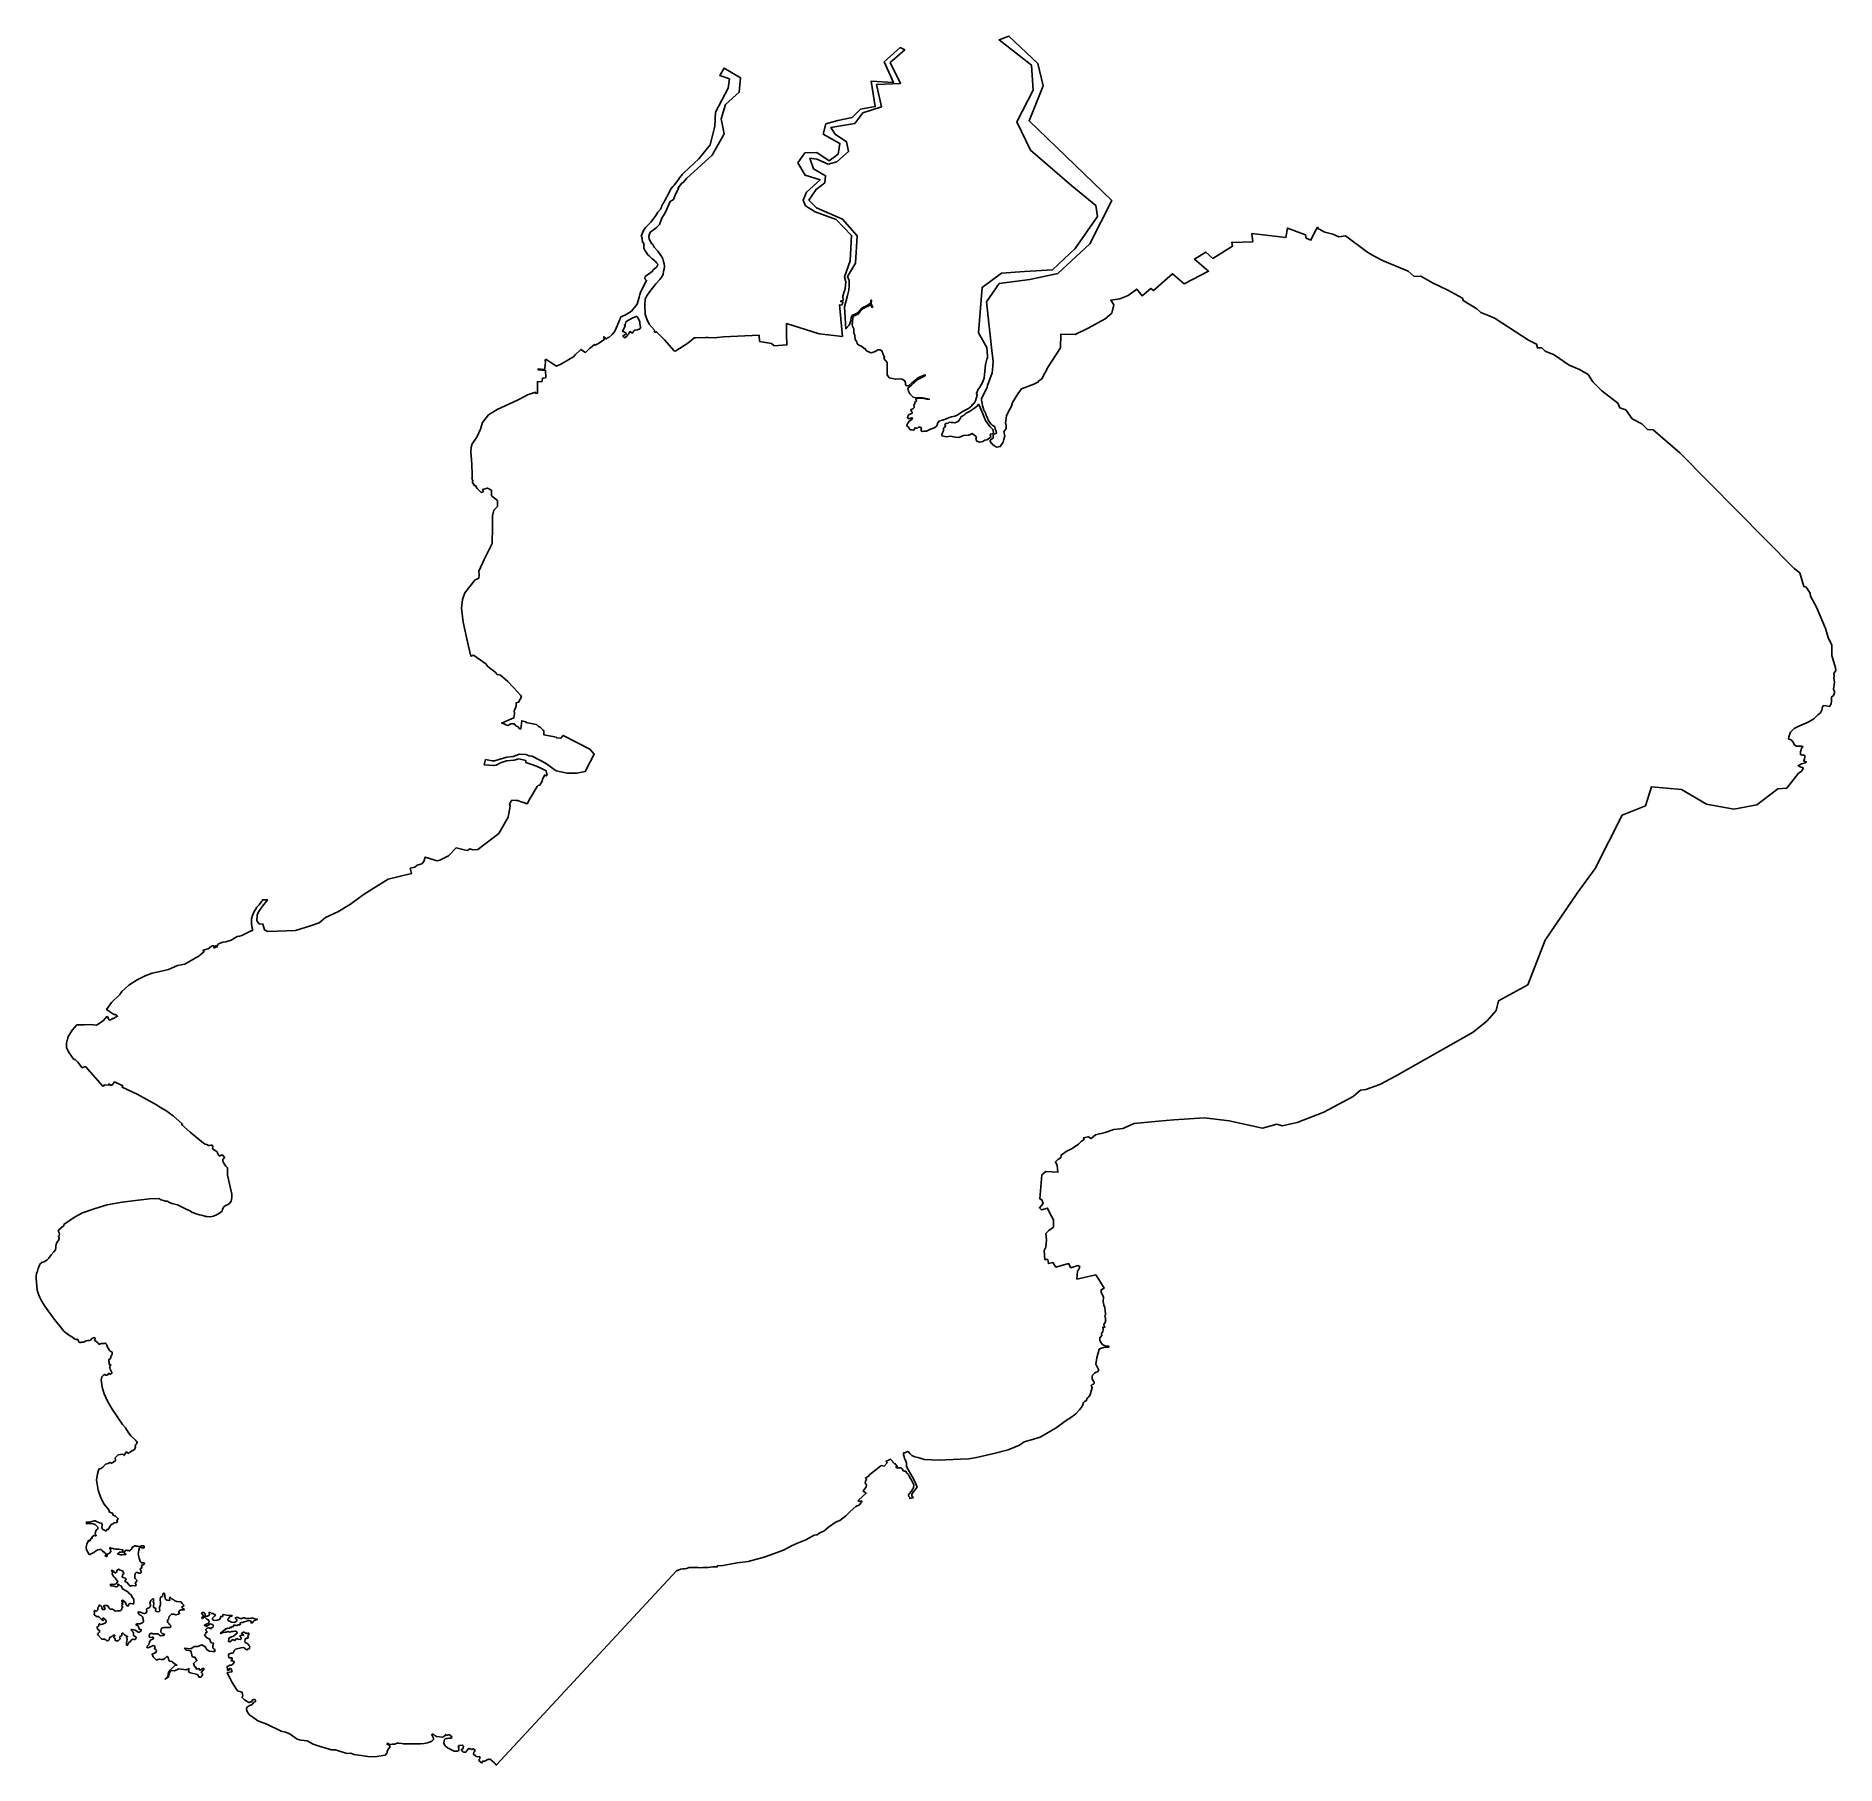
# Model space of a CAD drawing. Header units: inches. Extents: x 139.614 to 140.129, y 35.257 to 35.752.
import ezdxf

# ---------------------------------------------------------------- set-up
doc = ezdxf.new("R2010")
doc.units = ezdxf.units.IN
doc.header["$MEASUREMENT"] = 0

msp = doc.modelspace()

# ---------------------------------------------------------------- linework, layer by layer
for points in [[(139.79738, 35.31254), (139.79749, 35.31266), (139.79864, 35.31309), (139.79935, 35.3132), (139.79982, 35.31323), (139.80031, 35.3133), (139.80066, 35.31337), (139.80114, 35.31353), (139.80163, 35.31359), (139.80213, 35.3136), (139.80271, 35.31361), (139.80326, 35.31361), (139.80383, 35.31355), (139.80429, 35.31349), (139.80499, 35.31353), (139.80594, 35.31353), (139.80652, 35.31359), (139.80715, 35.31366), (139.80796, 35.3138), (139.80914, 35.31381), (139.80922, 35.31403), (139.81074, 35.31417), (139.8128, 35.31449), (139.81487, 35.31491), (139.81798, 35.3153), (139.82255, 35.31657), (139.82527, 35.31748), (139.82825, 35.31862), (139.83039, 35.31977), (139.83213, 35.32058), (139.83449, 35.32152), (139.83687, 35.32282), (139.83762, 35.32287), (139.83867, 35.32362), (139.8396, 35.32393), (139.84101, 35.3251), (139.84314, 35.32665), (139.84418, 35.32705), (139.84589, 35.32838), (139.84721, 35.3296), (139.84883, 35.33099), (139.8498, 35.33147), (139.85024, 35.33205), (139.85054, 35.33231), (139.85048, 35.33256), (139.84998, 35.33256), (139.84955, 35.33247), (139.84959, 35.33283), (139.85178, 35.3348), (139.85087, 35.33537), (139.85121, 35.33592), (139.85166, 35.33648), (139.85175, 35.33676), (139.8518, 35.33711), (139.85172, 35.33744), (139.85146, 35.33764), (139.85156, 35.33825), (139.85186, 35.33887), (139.85154, 35.33914), (139.85244, 35.33966), (139.85272, 35.34007), (139.85374, 35.34098), (139.85537, 35.34217), (139.85553, 35.34244), (139.85559, 35.34239), (139.85583, 35.34259), (139.85611, 35.34273), (139.85689, 35.34259), (139.85775, 35.34355), (139.85741, 35.34388), (139.85865, 35.34459), (139.85943, 35.34378), (139.85933, 35.34369), (139.8598, 35.34323), (139.85996, 35.34332), (139.86024, 35.34296), (139.86046, 35.34288), (139.86068, 35.34259), (139.86019, 35.34228), (139.8606, 35.34206), (139.86085, 35.34201), (139.86107, 35.34206), (139.86153, 35.34206), (139.86185, 35.34199), (139.86207, 35.3418), (139.86222, 35.34153), (139.86227, 35.34126), (139.86262, 35.34111), (139.86307, 35.34114), (139.86328, 35.34067), (139.86371, 35.34022), (139.86399, 35.33965), (139.86442, 35.33905), (139.86473, 35.33854), (139.86535, 35.33718), (139.86531, 35.3365), (139.86513, 35.33604), (139.86468, 35.33544), (139.86399, 35.33466), (139.86388, 35.33429), (139.86393, 35.33389), (139.86421, 35.33362), (139.86419, 35.33335), (139.86519, 35.3335), (139.86482, 35.33403), (139.86478, 35.33445), (139.86494, 35.33469), (139.86628, 35.33659), (139.86577, 35.33801), (139.86489, 35.33964), (139.86349, 35.34209), (139.86323, 35.34269), (139.86331, 35.34353), (139.8631, 35.344), (139.8627, 35.34487), (139.86261, 35.3452), (139.8624, 35.34589), (139.86242, 35.34637), (139.86282, 35.34641), (139.8636, 35.34674), (139.86385, 35.34667), (139.8643, 35.34611), (139.86484, 35.34565), (139.86564, 35.34527), (139.86648, 35.34501), (139.8672, 35.34483), (139.86771, 35.34463), (139.86844, 35.3445), (139.87042, 35.34439), (139.87266, 35.3443), (139.8745, 35.34432), (139.87872, 35.34459), (139.88107, 35.34466), (139.88327, 35.34504), (139.88826, 35.34621), (139.89232, 35.34727), (139.89559, 35.34852), (139.8969, 35.3495), (139.89868, 35.34996), (139.90147, 35.3508), (139.90604, 35.35348), (139.90929, 35.35594), (139.90955, 35.35598), (139.90992, 35.35617), (139.91171, 35.35755), (139.91277, 35.35871), (139.91365, 35.35982), (139.91392, 35.36075), (139.91418, 35.36108), (139.91465, 35.36128), (139.91496, 35.36198), (139.91522, 35.36222), (139.91578, 35.36298), (139.91642, 35.36504), (139.91618, 35.36539), (139.91607, 35.36565), (139.91636, 35.36589), (139.91671, 35.366), (139.91691, 35.3662), (139.91698, 35.36635), (139.91699, 35.36653), (139.91696, 35.36661), (139.91675, 35.36689), (139.91636, 35.36753), (139.91637, 35.36805), (139.91646, 35.36856), (139.91703, 35.36917), (139.9175, 35.36945), (139.91794, 35.36955), (139.91826, 35.36999), (139.91777, 35.37093), (139.91741, 35.37171), (139.91767, 35.37354), (139.91835, 35.37599), (139.91872, 35.37618), (139.91974, 35.37646), (139.92113, 35.37662), (139.9211, 35.37691), (139.92011, 35.37692), (139.9194, 35.37729), (139.91887, 35.37788), (139.91855, 35.37861), (139.91858, 35.37927), (139.9191, 35.37989), (139.91907, 35.3805), (139.91943, 35.3811), (139.91956, 35.38165), (139.91939, 35.3823), (139.91996, 35.38224), (139.91983, 35.38271), (139.91974, 35.38305), (139.92031, 35.38398), (139.92021, 35.38434), (139.92015, 35.38503), (139.9199, 35.38532), (139.92011, 35.38552), (139.92022, 35.38603), (139.92002, 35.38793), (139.91969, 35.38857), (139.91954, 35.38977), (139.91964, 35.39092), (139.91899, 35.39232), (139.91898, 35.39298), (139.91979, 35.39343), (139.91872, 35.39514), (139.91739, 35.39726), (139.912, 35.39606), (139.91221, 35.39833), (139.91246, 35.39873), (139.91276, 35.3993), (139.91281, 35.39963), (139.9123, 35.39992), (139.9103, 35.39929), (139.90962, 35.40048), (139.90602, 35.39948), (139.90517, 35.4008), (139.90388, 35.4005), (139.90366, 35.40165), (139.90288, 35.40164), (139.90269, 35.4042), (139.90313, 35.4052), (139.90332, 35.40724), (139.90314, 35.40905), (139.90399, 35.40992), (139.90531, 35.4109), (139.9053, 35.41301), (139.9043, 35.41491), (139.9036, 35.41634), (139.90187, 35.41585), (139.9013, 35.4164), (139.90235, 35.41762), (139.90196, 35.41876), (139.90144, 35.41899), (139.902, 35.42585), (139.90315, 35.42684), (139.90657, 35.42658), (139.90633, 35.42849), (139.90586, 35.42954), (139.90652, 35.43028), (139.90739, 35.43077), (139.90746, 35.43153), (139.9089, 35.4325), (139.9107, 35.43338), (139.91243, 35.43467), (139.91323, 35.43535), (139.91408, 35.43593), (139.91393, 35.43645), (139.91521, 35.43674), (139.91605, 35.4363), (139.91731, 35.43731), (139.92006, 35.43799), (139.92255, 35.43884), (139.92515, 35.43911), (139.92835, 35.44054), (139.93536, 35.4412), (139.93976, 35.44161), (139.94851, 35.44215), (139.95553, 35.44131), (139.96504, 35.43924), (139.96918, 35.44032), (139.97067, 35.43986), (139.97502, 35.44086), (139.9826, 35.44381), (139.99099, 35.44827), (139.99307, 35.45006), (139.99464, 35.45031), (139.99864, 35.45173), (140.00312, 35.45408), (140.0253, 35.46668), (140.02936, 35.46991), (140.03195, 35.47285), (140.0326, 35.47566), (140.04094, 35.48021), (140.04588, 35.49299), (140.05508, 35.5064), (140.06025, 35.51351), (140.06798, 35.52872), (140.07459, 35.53138), (140.07638, 35.53684), (140.08489, 35.53606), (140.09208, 35.53186), (140.09993, 35.53045), (140.10643, 35.53167), (140.11247, 35.53629), (140.115, 35.53641), (140.11835, 35.54069), (140.11917, 35.54124), (140.11963, 35.5418), (140.11972, 35.54222), (140.1189, 35.54253), (140.11828, 35.54286), (140.11925, 35.54336), (140.12039, 35.54372), (140.12061, 35.54398), (140.11983, 35.54425), (140.12007, 35.5447), (140.12019, 35.54529), (140.12023, 35.54571), (140.11983, 35.54594), (140.11938, 35.54589), (140.11893, 35.54606), (140.11891, 35.54693), (140.1191, 35.5473), (140.1192, 35.54796), (140.11958, 35.54817), (140.11939, 35.54845), (140.11771, 35.54843), (140.11717, 35.54892), (140.11672, 35.54977), (140.1162, 35.55025), (140.11548, 35.55055), (140.11566, 35.55113), (140.11605, 35.55246), (140.11711, 35.55354), (140.11846, 35.55415), (140.12112, 35.55534), (140.12275, 35.55628), (140.12391, 35.55745), (140.12463, 35.55795), (140.12506, 35.55871), (140.12524, 35.55966), (140.12555, 35.56003), (140.12617, 35.55999), (140.12728, 35.55977), (140.12771, 35.56054), (140.12783, 35.56135), (140.12781, 35.56251), (140.12804, 35.56267), (140.12838, 35.5629), (140.12859, 35.56337), (140.12868, 35.56374), (140.1287, 35.56404), (140.12836, 35.56472), (140.12864, 35.56678), (140.12846, 35.56795), (140.1286, 35.56844), (140.12845, 35.56921), (140.1291, 35.57011), (140.12893, 35.57084), (140.12793, 35.57434), (140.12788, 35.57729), (140.12685, 35.57953), (140.12614, 35.58212), (140.12357, 35.58815), (140.12179, 35.59138), (140.12171, 35.59216), (140.12059, 35.59389), (140.11987, 35.59409), (140.11879, 35.59797), (140.11713, 35.5993), (140.08445, 35.63231), (140.07681, 35.63895), (140.07516, 35.63905), (140.07357, 35.6406), (140.07078, 35.64208), (140.06898, 35.64461), (140.06731, 35.64524), (140.06673, 35.64657), (140.06216, 35.6501), (140.05958, 35.65263), (140.05825, 35.65471), (140.05571, 35.65619), (140.05283, 35.6574), (140.04854, 35.66033), (140.0459, 35.66142), (140.04499, 35.66232), (140.04377, 35.66233), (140.04342, 35.66341), (140.04117, 35.66454), (140.03163, 35.67078), (140.03042, 35.67131), (140.0275, 35.67244), (140.02636, 35.67347), (140.02251, 35.67592), (140.0223, 35.67653), (140.0181, 35.67883), (140.01374, 35.68093), (140.0104, 35.68288), (140.0085, 35.68275), (140.00672, 35.68431), (139.99945, 35.68736), (139.99738, 35.68839), (139.99524, 35.68964), (139.98881, 35.69434), (139.98695, 35.69414), (139.98516, 35.69488), (139.98289, 35.69539), (139.98108, 35.69634), (139.98078, 35.69686), (139.98006, 35.69551), (139.97893, 35.69313), (139.97753, 35.69376), (139.9774, 35.69468), (139.97222, 35.69659), (139.97175, 35.69389), (139.96208, 35.69505), (139.96229, 35.69264), (139.95627, 35.69249), (139.9565, 35.69141), (139.95088, 35.68795), (139.94891, 35.68976), (139.94561, 35.68775), (139.94965, 35.68428), (139.9427, 35.68069), (139.93936, 35.68355), (139.93392, 35.67871), (139.93318, 35.67933), (139.93065, 35.67724), (139.92913, 35.67916), (139.92671, 35.67731), (139.9243, 35.67641), (139.92168, 35.67597), (139.92254, 35.67464), (139.92201, 35.6723), (139.92011, 35.67068), (139.91525, 35.66796), (139.91152, 35.66616), (139.90737, 35.66625), (139.90728, 35.66236), (139.90383, 35.65697), (139.90195, 35.65352), (139.9011, 35.65294), (139.90087, 35.65253), (139.89971, 35.65198), (139.89615, 35.65062), (139.89507, 35.64917), (139.89355, 35.64673), (139.8933, 35.64566), (139.89221, 35.64374), (139.89184, 35.64289), (139.89161, 35.64086), (139.8918, 35.6402), (139.89179, 35.63926), (139.89108, 35.63832), (139.89139, 35.63719), (139.89109, 35.63618), (139.89088, 35.63538), (139.89008, 35.63414), (139.88908, 35.63397), (139.8881, 35.63452), (139.88718, 35.63558), (139.88717, 35.63595), (139.88802, 35.63656), (139.88808, 35.63755), (139.88898, 35.63795), (139.88895, 35.63855), (139.88859, 35.63906), (139.88857, 35.63973), (139.88812, 35.64002), (139.88778, 35.64028), (139.88735, 35.64066), (139.88676, 35.64155), (139.88624, 35.64273), (139.8861, 35.6431), (139.886, 35.64332), (139.88592, 35.6435), (139.88584, 35.6437), (139.88578, 35.64391), (139.88577, 35.64409), (139.88558, 35.64428), (139.88531, 35.64458), (139.88529, 35.64482), (139.88526, 35.64499), (139.8852, 35.64523), (139.88505, 35.6458), (139.88489, 35.64651), (139.88473, 35.64741), (139.88469, 35.64789), (139.8863, 35.65105), (139.88647, 35.65163), (139.88778, 35.65525), (139.88793, 35.65711), (139.8881, 35.6585), (139.88774, 35.6607), (139.88617, 35.67549), (139.8898, 35.68077), (139.89857, 35.6819), (139.9066, 35.6836), (139.91574, 35.69209), (139.92196, 35.70445), (139.89834, 35.72729), (139.90237, 35.73724), (139.90083, 35.74364), (139.89257, 35.75153), (139.88976, 35.75039), (139.89899, 35.7432), (139.89951, 35.73607), (139.89487, 35.72698), (139.89869, 35.71884), (139.91058, 35.70865), (139.91739, 35.70308), (139.91794, 35.6999), (139.91151, 35.69073), (139.90502, 35.68467), (139.89701, 35.68416), (139.8904, 35.68369), (139.88488, 35.67964), (139.88388, 35.66661), (139.88627, 35.66243), (139.88637, 35.66126), (139.88648, 35.65996), (139.88646, 35.65951), (139.88629, 35.65911), (139.8859, 35.65755), (139.88546, 35.65369), (139.88503, 35.65247), (139.88425, 35.65113), (139.8837, 35.65038), (139.88372, 35.65021), (139.88325, 35.64927), (139.88346, 35.6488), (139.88303, 35.64724), (139.88282, 35.64683), (139.88256, 35.6464), (139.88194, 35.64597), (139.88207, 35.64585), (139.882, 35.64578), (139.88101, 35.645), (139.87947, 35.64427), (139.87806, 35.64332), (139.87781, 35.64307), (139.87714, 35.64277), (139.87616, 35.64259), (139.87552, 35.64242), (139.87439, 35.64195), (139.87356, 35.64165), (139.87272, 35.6415), (139.87214, 35.64084), (139.87216, 35.64054), (139.87187, 35.63999), (139.87124, 35.6395), (139.87015, 35.63911), (139.86898, 35.63849), (139.86829, 35.63856), (139.86788, 35.63846), (139.86739, 35.63868), (139.86754, 35.63926), (139.86739, 35.6396), (139.86706, 35.63968), (139.86667, 35.63965), (139.86649, 35.63947), (139.86616, 35.63938), (139.8658, 35.63947), (139.86557, 35.63939), (139.86562, 35.63913), (139.86525, 35.63881), (139.86475, 35.63887), (139.8644, 35.63892), (139.86413, 35.6391), (139.86408, 35.63941), (139.86384, 35.63966), (139.8635, 35.63991), (139.86338, 35.64022), (139.86355, 35.64067), (139.86401, 35.6414), (139.86477, 35.64185), (139.86499, 35.64228), (139.86472, 35.64232), (139.8643, 35.64217), (139.86376, 35.64215), (139.86353, 35.64248), (139.86366, 35.64286), (139.864, 35.64325), (139.86456, 35.64345), (139.86489, 35.64362), (139.86486, 35.64395), (139.86453, 35.64443), (139.8646, 35.64469), (139.86507, 35.64492), (139.86546, 35.64527), (139.86551, 35.64548), (139.86537, 35.64589), (139.86544, 35.6462), (139.86568, 35.64642), (139.86571, 35.64661), (139.86567, 35.64693), (139.86595, 35.64705), (139.86614, 35.64726), (139.86595, 35.6475), (139.866, 35.64778), (139.8668, 35.64793), (139.8678, 35.64794), (139.86861, 35.64782), (139.86913, 35.64767), (139.86981, 35.64764), (139.86941, 35.64775), (139.86886, 35.64778), (139.86841, 35.64795), (139.86777, 35.6481), (139.86703, 35.64811), (139.86646, 35.64804), (139.86601, 35.64806), (139.86557, 35.64815), (139.86518, 35.64828), (139.86481, 35.64862), (139.86419, 35.64925), (139.86382, 35.64996), (139.86365, 35.65082), (139.8647, 35.65169), (139.86652, 35.65328), (139.86864, 35.65439), (139.86861, 35.65464), (139.86739, 35.65412), (139.86665, 35.65376), (139.86484, 35.65232), (139.86392, 35.65161), (139.86349, 35.65149), (139.86319, 35.6516), (139.86295, 35.65186), (139.86297, 35.65238), (139.86279, 35.6529), (139.86205, 35.6534), (139.86117, 35.65347), (139.86011, 35.65337), (139.85926, 35.6536), (139.85827, 35.65381), (139.85777, 35.65459), (139.85777, 35.6572), (139.8577, 35.65812), (139.85683, 35.65933), (139.85694, 35.6596), (139.8565, 35.66069), (139.8562, 35.66154), (139.85573, 35.66176), (139.8551, 35.66174), (139.85429, 35.6613), (139.85358, 35.66106), (139.85309, 35.66097), (139.85291, 35.661), (139.85269, 35.66116), (139.85207, 35.66141), (139.85162, 35.66171), (139.85141, 35.66218), (139.85119, 35.66216), (139.85039, 35.66287), (139.84979, 35.66303), (139.84915, 35.66352), (139.84904, 35.66403), (139.84859, 35.66478), (139.84854, 35.66598), (139.84821, 35.66656), (139.84819, 35.66736), (139.84824, 35.66778), (139.84783, 35.66853), (139.8477, 35.66891), (139.8477, 35.66919), (139.84784, 35.66953), (139.84785, 35.66971), (139.84788, 35.67107), (139.84799, 35.67133), (139.84819, 35.67149), (139.84943, 35.67199), (139.84994, 35.67264), (139.85084, 35.67361), (139.85256, 35.67445), (139.85304, 35.67459), (139.85335, 35.67394), (139.85364, 35.67394), (139.85316, 35.67481), (139.85319, 35.6751), (139.85326, 35.67578), (139.85317, 35.676), (139.85306, 35.67594), (139.8531, 35.67558), (139.85302, 35.67509), (139.85206, 35.67445), (139.85062, 35.67383), (139.84945, 35.67249), (139.84902, 35.67215), (139.84784, 35.67169), (139.84744, 35.67104), (139.84733, 35.67006), (139.8469, 35.66885), (139.84589, 35.66783), (139.84556, 35.67405), (139.84639, 35.67735), (139.84675, 35.6788), (139.84685, 35.68014), (139.84685, 35.68163), (139.84643, 35.68277), (139.84866, 35.68653), (139.84919, 35.69442), (139.84497, 35.69912), (139.83756, 35.70235), (139.83535, 35.70454), (139.83742, 35.70765), (139.83991, 35.70955), (139.84014, 35.71157), (139.83663, 35.71358), (139.83566, 35.71662), (139.83762, 35.71634), (139.84088, 35.71485), (139.84331, 35.71558), (139.84669, 35.7185), (139.84614, 35.72131), (139.84291, 35.7235), (139.84168, 35.72539), (139.84848, 35.72647), (139.85082, 35.72959), (139.8561, 35.73125), (139.85474, 35.73765), (139.86152, 35.7379), (139.85864, 35.74393), (139.86276, 35.74758), (139.86144, 35.74823), (139.8569, 35.74414), (139.85953, 35.73825), (139.85321, 35.73864), (139.85435, 35.73133), (139.85015, 35.73059), (139.84772, 35.7282), (139.8436, 35.72735), (139.84016, 35.72641), (139.83943, 35.72346), (139.84425, 35.72081), (139.8437, 35.71774), (139.84117, 35.71586), (139.83766, 35.71823), (139.83423, 35.71812), (139.83221, 35.71527), (139.83431, 35.71169), (139.83858, 35.71036), (139.83468, 35.70683), (139.83374, 35.70463), (139.83438, 35.70295), (139.83715, 35.70125), (139.84312, 35.69903), (139.84759, 35.6945), (139.84712, 35.68727), (139.84551, 35.68268), (139.84589, 35.68119), (139.84576, 35.67922), (139.84538, 35.67809), (139.84511, 35.67709), (139.84512, 35.67585), (139.84494, 35.67575), (139.84451, 35.67579), (139.84447, 35.67558), (139.84489, 35.67554), (139.84509, 35.67539), (139.84501, 35.67493), (139.8447, 35.67458), (139.84408, 35.67462), (139.84494, 35.66561), (139.83831, 35.66632), (139.82899, 35.66929), (139.82897, 35.66628), (139.82907, 35.6632), (139.82538, 35.66297), (139.82469, 35.66361), (139.82128, 35.66419), (139.8211, 35.66595), (139.81097, 35.66546), (139.80917, 35.6653), (139.80867, 35.66525), (139.80652, 35.6653), (139.80576, 35.66528), (139.80304, 35.66523), (139.80256, 35.66521), (139.80176, 35.66455), (139.80077, 35.66373), (139.79729, 35.66149), (139.79704, 35.66144), (139.79684, 35.66154), (139.79403, 35.66468), (139.79296, 35.66577), (139.79179, 35.66698), (139.79165, 35.66686), (139.79134, 35.66688), (139.79116, 35.66703), (139.79113, 35.66722), (139.79122, 35.66733), (139.79117, 35.66738), (139.78967, 35.66914), (139.78902, 35.6706), (139.78851, 35.67202), (139.78845, 35.67454), (139.78854, 35.67628), (139.78905, 35.67718), (139.7899, 35.67847), (139.79156, 35.68066), (139.79272, 35.68187), (139.79323, 35.68258), (139.79364, 35.68333), (139.79375, 35.68426), (139.79397, 35.68498), (139.79403, 35.68558), (139.79399, 35.68634), (139.79379, 35.68704), (139.79361, 35.68777), (139.79331, 35.68836), (139.79215, 35.68999), (139.79114, 35.69113), (139.79069, 35.69188), (139.79046, 35.69212), (139.79008, 35.69279), (139.78968, 35.69346), (139.78959, 35.69431), (139.78997, 35.69542), (139.79083, 35.69603), (139.7918, 35.69675), (139.79259, 35.69766), (139.79331, 35.69943), (139.79404, 35.70064), (139.79453, 35.70156), (139.79488, 35.70249), (139.79565, 35.70422), (139.79661, 35.70476), (139.79713, 35.70605), (139.79757, 35.70709), (139.79807, 35.70786), (139.79794, 35.70812), (139.799, 35.70943), (139.7993, 35.70954), (139.80045, 35.71084), (139.8077, 35.71744), (139.81114, 35.72357), (139.8103, 35.72782), (139.81152, 35.73196), (139.81539, 35.7355), (139.8158, 35.73956), (139.8111, 35.7423), (139.80989, 35.74022), (139.81263, 35.73928), (139.81224, 35.73666), (139.80865, 35.72977), (139.80848, 35.72575), (139.80716, 35.7204), (139.80385, 35.71637), (139.79959, 35.71239), (139.79916, 35.71192), (139.79893, 35.71168), (139.79876, 35.71144), (139.79851, 35.71115), (139.79836, 35.71095), (139.79806, 35.71049), (139.79779, 35.7101), (139.79719, 35.70932), (139.7968, 35.70886), (139.79643, 35.70851), (139.796, 35.70789), (139.79535, 35.7067), (139.79478, 35.70566), (139.79466, 35.70541), (139.79451, 35.70516), (139.79438, 35.7049), (139.79423, 35.70462), (139.79413, 35.70449), (139.79406, 35.70433), (139.79383, 35.70388), (139.79357, 35.70351), (139.79333, 35.70297), (139.79319, 35.7026), (139.7929, 35.70203), (139.79219, 35.70117), (139.79156, 35.70016), (139.79079, 35.69917), (139.79013, 35.69832), (139.78907, 35.69728), (139.78862, 35.69675), (139.78828, 35.69621), (139.78783, 35.6955), (139.78769, 35.695), (139.78738, 35.69432), (139.78762, 35.6941), (139.78772, 35.69379), (139.78757, 35.69363), (139.78771, 35.69341), (139.78775, 35.69257), (139.788, 35.69255), (139.78804, 35.69226), (139.78823, 35.69168), (139.78813, 35.69153), (139.78815, 35.69126), (139.78816, 35.69094), (139.78827, 35.69063), (139.78858, 35.69009), (139.78889, 35.68958), (139.78911, 35.68915), (139.78965, 35.68866), (139.79007, 35.68824), (139.79053, 35.68785), (139.7913, 35.68724), (139.79151, 35.68704), (139.79181, 35.68662), (139.79213, 35.68624), (139.79208, 35.68591), (139.79199, 35.68574), (139.79188, 35.68553), (139.79164, 35.68529), (139.79083, 35.68466), (139.79054, 35.68417), (139.78856, 35.68277), (139.78844, 35.6821), (139.78894, 35.68165), (139.78727, 35.67846), (139.78701, 35.67761), (139.78685, 35.67689), (139.78628, 35.67488), (139.7846, 35.67281), (139.78307, 35.67188), (139.78149, 35.67117), (139.78133, 35.67041), (139.78124, 35.67025), (139.78002, 35.66746), (139.77969, 35.6668), (139.77913, 35.66618), (139.77813, 35.6653), (139.7779, 35.66527), (139.7774, 35.66486), (139.77701, 35.66531), (139.77673, 35.66559), (139.77681, 35.66497), (139.77674, 35.66464), (139.77519, 35.66357), (139.77427, 35.6631), (139.77402, 35.66335), (139.77294, 35.66236), (139.77264, 35.66215), (139.77149, 35.66107), (139.77017, 35.66192), (139.76856, 35.66036), (139.76805, 35.65981), (139.76722, 35.65931), (139.7659, 35.65854), (139.76457, 35.65779), (139.76317, 35.6571), (139.7618, 35.65799), (139.76008, 35.65911), (139.75986, 35.65883), (139.76001, 35.6585), (139.75993, 35.65718), (139.75973, 35.65617), (139.75796, 35.65636), (139.7579, 35.65609), (139.76004, 35.65585), (139.7601, 35.65396), (139.75999, 35.65381), (139.75919, 35.65371), (139.75904, 35.65273), (139.75773, 35.65264), (139.7577, 35.65232), (139.75775, 35.6494), (139.75721, 35.6493), (139.75714, 35.64964), (139.75493, 35.64894), (139.75422, 35.64849), (139.75205, 35.64738), (139.74622, 35.64469), (139.74373, 35.64318), (139.74197, 35.64099), (139.74142, 35.6391), (139.74035, 35.63677), (139.73909, 35.63487), (139.73879, 35.63395), (139.73871, 35.63263), (139.73884, 35.63047), (139.73895, 35.62888), (139.73905, 35.62621), (139.73908, 35.62519), (139.739, 35.62495), (139.73911, 35.62457), (139.73929, 35.62443), (139.73917, 35.62416), (139.73919, 35.62385), (139.73937, 35.62352), (139.73975, 35.62292), (139.73999, 35.62295), (139.74052, 35.62217), (139.74166, 35.62098), (139.74229, 35.62129), (139.74202, 35.6218), (139.74343, 35.62227), (139.74456, 35.62164), (139.74459, 35.62004), (139.74626, 35.61867), (139.74629, 35.61694), (139.74525, 35.61591), (139.74484, 35.6143), (139.74487, 35.6112), (139.74482, 35.60637), (139.74246, 35.60182), (139.741, 35.5985), (139.74102, 35.59746), (139.74096, 35.59651), (139.73982, 35.59596), (139.73693, 35.59231), (139.73628, 35.59037), (139.73596, 35.58791), (139.73648, 35.58394), (139.73789, 35.57747), (139.73863, 35.57419), (139.73946, 35.57443), (139.74299, 35.57197), (139.74356, 35.57124), (139.74406, 35.57087), (139.74513, 35.56995), (139.74572, 35.56948), (139.74624, 35.56896), (139.74719, 35.56875), (139.74924, 35.56693), (139.75076, 35.56532), (139.75204, 35.56399), (139.75292, 35.56307), (139.75313, 35.56254), (139.75234, 35.56107), (139.7516, 35.56081), (139.75162, 35.5599), (139.75128, 35.55898), (139.75107, 35.55857), (139.75113, 35.55768), (139.75101, 35.55652), (139.74749, 35.555), (139.74822, 35.55483), (139.74869, 35.55452), (139.74933, 35.55439), (139.75014, 35.55483), (139.75108, 35.55485), (139.75165, 35.55421), (139.75211, 35.5541), (139.75261, 35.55345), (139.75297, 35.55338), (139.75322, 35.5557), (139.75442, 35.55544), (139.75445, 35.55524), (139.75744, 35.5546), (139.75781, 35.55428), (139.75806, 35.55403), (139.7585, 35.55388), (139.75864, 35.5538), (139.75883, 35.55363), (139.75912, 35.5533), (139.75938, 35.55304), (139.75951, 35.55274), (139.75957, 35.55166), (139.76211, 35.55123), (139.76311, 35.551), (139.76325, 35.55079), (139.76443, 35.55074), (139.76505, 35.55151), (139.77267, 35.54763), (139.77398, 35.54618), (139.77139, 35.5412), (139.76896, 35.54077), (139.76714, 35.5407), (139.76622, 35.54077), (139.76306, 35.54143), (139.76004, 35.54355), (139.7562, 35.54561), (139.75539, 35.54569), (139.75443, 35.54611), (139.75252, 35.54616), (139.75184, 35.54588), (139.7508, 35.54554), (139.74899, 35.5453), (139.74548, 35.5443), (139.74476, 35.54424), (139.7429, 35.54459), (139.74251, 35.54309), (139.74518, 35.5429), (139.74588, 35.54303), (139.74651, 35.54334), (139.74718, 35.54367), (139.74885, 35.54423), (139.75103, 35.54442), (139.75245, 35.5448), (139.75445, 35.54431), (139.75442, 35.54377), (139.7561, 35.54321), (139.75743, 35.54269), (139.75892, 35.54202), (139.76018, 35.54143), (139.76032, 35.54081), (139.76047, 35.54017), (139.76031, 35.53993), (139.76005, 35.53995), (139.75982, 35.54024), (139.7596, 35.53976), (139.75914, 35.53892), (139.75905, 35.53843), (139.75839, 35.53731), (139.75791, 35.5372), (139.7576, 35.53688), (139.75552, 35.53337), (139.75483, 35.53199), (139.75398, 35.53222), (139.75304, 35.5325), (139.75214, 35.53292), (139.75161, 35.5329), (139.75044, 35.53304), (139.7497, 35.53196), (139.74988, 35.53133), (139.74934, 35.52812), (139.74664, 35.52352), (139.74065, 35.51888), (139.73913, 35.51883), (139.73844, 35.51912), (139.7376, 35.51864), (139.73678, 35.51882), (139.73445, 35.51941), (139.7323, 35.51712), (139.72977, 35.51584), (139.72906, 35.5157), (139.72565, 35.51673), (139.72523, 35.51549), (139.72463, 35.51476), (139.72329, 35.51439), (139.72265, 35.51389), (139.72133, 35.51353), (139.72173, 35.51203), (139.71505, 35.51043), (139.7107, 35.50773), (139.70789, 35.50596), (139.70426, 35.50328), (139.70063, 35.50112), (139.69707, 35.49948), (139.69529, 35.49791), (139.69283, 35.49711), (139.68851, 35.49573), (139.68066, 35.49547), (139.67963, 35.49593), (139.67922, 35.49756), (139.67812, 35.49765), (139.67749, 35.4985), (139.67761, 35.50009), (139.67781, 35.50089), (139.67877, 35.50229), (139.68057, 35.50448), (139.67918, 35.50451), (139.67813, 35.50303), (139.67744, 35.50241), (139.67661, 35.50096), (139.67621, 35.50005), (139.67597, 35.49905), (139.67592, 35.49764), (139.67613, 35.49644), (139.67633, 35.49575), (139.67587, 35.49564), (139.6732, 35.49429), (139.67255, 35.49409), (139.67181, 35.49401), (139.67014, 35.49297), (139.66865, 35.49252), (139.66772, 35.49236), (139.66652, 35.49194), (139.66623, 35.49153), (139.66612, 35.49098), (139.666, 35.49097), (139.66599, 35.49119), (139.66593, 35.49131), (139.66577, 35.49136), (139.66559, 35.49123), (139.66565, 35.49103), (139.6657, 35.49089), (139.66556, 35.49084), (139.66537, 35.49079), (139.66514, 35.4908), (139.66535, 35.49104), (139.66516, 35.49138), (139.66472, 35.49132), (139.66408, 35.49086), (139.66351, 35.49048), (139.66211, 35.4901), (139.66232, 35.48962), (139.66097, 35.48848), (139.65691, 35.48611), (139.65482, 35.48568), (139.65222, 35.48459), (139.65025, 35.48413), (139.6475, 35.48351), (139.64557, 35.4828), (139.64327, 35.48166), (139.64088, 35.48011), (139.63891, 35.47827), (139.63834, 35.47744), (139.63595, 35.47517), (139.63452, 35.47312), (139.63647, 35.47177), (139.63669, 35.47168), (139.63695, 35.4717), (139.63732, 35.47155), (139.63763, 35.47122), (139.63748, 35.47109), (139.63712, 35.471), (139.63698, 35.47083), (139.63679, 35.4708), (139.63657, 35.47053), (139.63611, 35.47056), (139.63589, 35.47029), (139.63537, 35.47014), (139.63498, 35.47061), (139.63498, 35.47088), (139.63457, 35.47111), (139.63351, 35.46992), (139.63163, 35.4687), (139.62988, 35.46881), (139.62812, 35.46879), (139.62752, 35.46878), (139.62601, 35.46876), (139.6247, 35.46721), (139.62435, 35.46673), (139.62342, 35.46525), (139.62343, 35.46488), (139.62332, 35.46467), (139.623, 35.46353), (139.62306, 35.46224), (139.62365, 35.46101), (139.62517, 35.45886), (139.62555, 35.45886), (139.62629, 35.45811), (139.62754, 35.45644), (139.62848, 35.45683), (139.63343, 35.45119), (139.63386, 35.45137), (139.63381, 35.45159), (139.6351, 35.45153), (139.63512, 35.45182), (139.63539, 35.45178), (139.6354, 35.45152), (139.63567, 35.45151), (139.63608, 35.45152), (139.63678, 35.45244), (139.63912, 35.45133), (139.63892, 35.45098), (139.64326, 35.44898), (139.64875, 35.44587), (139.6499, 35.44514), (139.65147, 35.44423), (139.65359, 35.44271), (139.65624, 35.4404), (139.65596, 35.44026), (139.65842, 35.43808), (139.6622, 35.43495), (139.66272, 35.43466), (139.66322, 35.43455), (139.66363, 35.43429), (139.66392, 35.4343), (139.66432, 35.43436), (139.66467, 35.43431), (139.66482, 35.43414), (139.66487, 35.43391), (139.66484, 35.43345), (139.665, 35.43316), (139.66535, 35.43291), (139.66607, 35.43253), (139.66662, 35.4314), (139.66677, 35.43132), (139.66696, 35.43129), (139.66731, 35.43152), (139.66756, 35.43154), (139.66773, 35.43151), (139.66785, 35.43136), (139.66794, 35.43115), (139.66811, 35.43101), (139.6682, 35.43089), (139.66824, 35.43078), (139.66821, 35.4307), (139.66815, 35.43062), (139.66807, 35.43054), (139.66782, 35.4304), (139.66776, 35.43024), (139.66775, 35.42973), (139.66813, 35.42903), (139.66863, 35.42835), (139.66909, 35.42791), (139.66913, 35.42579), (139.67034, 35.42033), (139.67033, 35.41937), (139.67018, 35.41829), (139.66963, 35.41765), (139.66901, 35.41726), (139.66839, 35.417), (139.66803, 35.41668), (139.66767, 35.41603), (139.66756, 35.4155), (139.66678, 35.41494), (139.66597, 35.41441), (139.66508, 35.41406), (139.66462, 35.41396), (139.66413, 35.41389), (139.66331, 35.41391), (139.66287, 35.41396), (139.66235, 35.41418), (139.66166, 35.4143), (139.66103, 35.41442), (139.66042, 35.4146), (139.65906, 35.41507), (139.65833, 35.4156), (139.65686, 35.4162), (139.65475, 35.41732), (139.6532, 35.41768), (139.65246, 35.41795), (139.65184, 35.41836), (139.65131, 35.41838), (139.65016, 35.41871), (139.6494, 35.4191), (139.64675, 35.41898), (139.64281, 35.41854), (139.63894, 35.41804), (139.63465, 35.41725), (139.63124, 35.41625), (139.62758, 35.41499), (139.6253, 35.41372), (139.62225, 35.41166), (139.6223, 35.41135), (139.62077, 35.41), (139.62071, 35.40969), (139.62092, 35.4093), (139.62104, 35.40894), (139.62096, 35.40856), (139.62071, 35.40836), (139.62083, 35.40802), (139.62097, 35.40776), (139.62088, 35.40749), (139.62082, 35.40727), (139.62061, 35.40701), (139.62024, 35.40647), (139.62004, 35.40598), (139.61997, 35.40559), (139.61995, 35.4051), (139.61985, 35.40446), (139.61943, 35.40388), (139.61861, 35.40296), (139.618, 35.40201), (139.61752, 35.40152), (139.61712, 35.40128), (139.61652, 35.40096), (139.61598, 35.40075), (139.6155, 35.40045), (139.6153, 35.40002), (139.6151, 35.3996), (139.61496, 35.39907), (139.61475, 35.39836), (139.61449, 35.39762), (139.61437, 35.3969), (139.61432, 35.39618), (139.61468, 35.39293), (139.61514, 35.3915), (139.6154, 35.39079), (139.61588, 35.38987), (139.61684, 35.38832), (139.61953, 35.38459), (139.61963, 35.38445), (139.62235, 35.3811), (139.62364, 35.38013), (139.62501, 35.37923), (139.62527, 35.37899), (139.62554, 35.37884), (139.62585, 35.37875), (139.62615, 35.37878), (139.62635, 35.3787), (139.62639, 35.37855), (139.62645, 35.37836), (139.62648, 35.37814), (139.62667, 35.37798), (139.62677, 35.37792), (139.62689, 35.3779), (139.62703, 35.3779), (139.62718, 35.37796), (139.62732, 35.37803), (139.62754, 35.37803), (139.62788, 35.37806), (139.62819, 35.37817), (139.62837, 35.37823), (139.62871, 35.37838), (139.62901, 35.37845), (139.62925, 35.37845), (139.62948, 35.37848), (139.62965, 35.37851), (139.62986, 35.37859), (139.6301, 35.37871), (139.63021, 35.37893), (139.6305, 35.37913), (139.63076, 35.37928), (139.63095, 35.37932), (139.6311, 35.37925), (139.63115, 35.3792), (139.63121, 35.37913), (139.63127, 35.37907), (139.63123, 35.37886), (139.63105, 35.3787), (139.63106, 35.37852), (139.63121, 35.37838), (139.63133, 35.37839), (139.63158, 35.37821), (139.63176, 35.37804), (139.63193, 35.37788), (139.63206, 35.37772), (139.63223, 35.37752), (139.63239, 35.37738), (139.63255, 35.37743), (139.63267, 35.37754), (139.63283, 35.3776), (139.63365, 35.37761), (139.63386, 35.37767), (139.63409, 35.37768), (139.63427, 35.3776), (139.63441, 35.37747), (139.63453, 35.37727), (139.63462, 35.37703), (139.63472, 35.37662), (139.63492, 35.37627), (139.63518, 35.376), (139.63524, 35.37576), (139.63544, 35.37554), (139.63569, 35.37539), (139.636, 35.37521), (139.63607, 35.37502), (139.63606, 35.37484), (139.63606, 35.37457), (139.63603, 35.37439), (139.63591, 35.37423), (139.63572, 35.37409), (139.63568, 35.37393), (139.63569, 35.37353), (139.63547, 35.37316), (139.63534, 35.37315), (139.63518, 35.37308), (139.6351, 35.37294), (139.63512, 35.37276), (139.63514, 35.37256), (139.63521, 35.37236), (139.63524, 35.37222), (139.63517, 35.3719), (139.63521, 35.3717), (139.63531, 35.37164), (139.63548, 35.37162), (139.63563, 35.37159), (139.63572, 35.37151), (139.6357, 35.3714), (139.6356, 35.37137), (139.6355, 35.3713), (139.63541, 35.37116), (139.63544, 35.3707), (139.63557, 35.37025), (139.63597, 35.36938), (139.63596, 35.3692), (139.63592, 35.36903), (139.63582, 35.36896), (139.63569, 35.3689), (139.63554, 35.36888), (139.63538, 35.36889), (139.63532, 35.36907), (139.63516, 35.3691), (139.63501, 35.36905), (139.63487, 35.36878), (139.63474, 35.36862), (139.63459, 35.36858), (139.63443, 35.36853), (139.63421, 35.36853), (139.63419, 35.36863), (139.63416, 35.36873), (139.63411, 35.36877), (139.63403, 35.36876), (139.63377, 35.36865), (139.63355, 35.36849), (139.63318, 35.36812), (139.63302, 35.36765), (139.633, 35.36724), (139.63302, 35.36661), (139.63325, 35.36517), (139.63384, 35.36328), (139.63475, 35.36117), (139.63606, 35.35889), (139.6373, 35.35705), (139.63907, 35.35451), (139.63993, 35.35349), (139.64063, 35.35225), (139.64147, 35.35123), (139.64274, 35.35002), (139.64287, 35.34982), (139.64304, 35.34965), (139.64325, 35.34949), (139.64332, 35.34937), (139.64326, 35.34925), (139.64314, 35.34911), (139.64302, 35.34892), (139.64294, 35.3488), (139.64279, 35.34868), (139.64279, 35.34847), (139.64265, 35.34815), (139.64274, 35.34786), (139.64247, 35.34735), (139.64159, 35.34685), (139.64115, 35.3466), (139.64078, 35.34619), (139.64022, 35.34668), (139.63972, 35.34602), (139.63951, 35.34558), (139.63917, 35.346), (139.6378, 35.34577), (139.63696, 35.34494), (139.63705, 35.34415), (139.6365, 35.34369), (139.63593, 35.34337), (139.63547, 35.34361), (139.63494, 35.34328), (139.63421, 35.34313), (139.63344, 35.34223), (139.63284, 35.34189), (139.63227, 35.34173), (139.63188, 35.34039), (139.63166, 35.33854), (139.63207, 35.33571), (139.63284, 35.33353), (139.63384, 35.33167), (139.63518, 35.33002), (139.63538, 35.32938), (139.63619, 35.32915), (139.63643, 35.32852), (139.6371, 35.32822), (139.63785, 35.32751), (139.63746, 35.32701), (139.6376, 35.3265), (139.63717, 35.32637), (139.63668, 35.32642), (139.63635, 35.32602), (139.63584, 35.32583), (139.63499, 35.32441), (139.63456, 35.3244), (139.63441, 35.32408), (139.6342, 35.32401), (139.63402, 35.32413), (139.63393, 35.32424), (139.6337, 35.32431), (139.63347, 35.32446), (139.63329, 35.32461), (139.63319, 35.32489), (139.63321, 35.32588), (139.63313, 35.32612), (139.633, 35.32622), (139.63282, 35.32628), (139.63251, 35.32632), (139.63161, 35.32671), (139.63127, 35.32691), (139.63103, 35.32691), (139.62996, 35.32662), (139.6293, 35.32657), (139.62872, 35.32657), (139.62875, 35.3261), (139.62932, 35.32614), (139.62993, 35.32612), (139.63062, 35.32602), (139.63122, 35.32589), (139.63165, 35.3255), (139.63205, 35.32503), (139.63198, 35.32477), (139.6318, 35.32442), (139.63164, 35.32439), (139.63156, 35.32418), (139.63132, 35.3239), (139.6313, 35.3235), (139.63124, 35.32327), (139.63123, 35.32303), (139.63148, 35.32285), (139.63149, 35.32271), (139.63131, 35.32262), (139.63082, 35.32269), (139.6303, 35.32228), (139.63041, 35.32198), (139.63011, 35.32189), (139.62972, 35.32123), (139.62958, 35.32119), (139.62943, 35.32129), (139.62931, 35.32126), (139.6289, 35.32028), (139.62875, 35.31985), (139.62863, 35.31927), (139.62875, 35.31864), (139.62952, 35.31732), (139.62972, 35.31732), (139.62991, 35.31739), (139.63029, 35.31755), (139.63071, 35.31776), (139.6311, 35.31803), (139.63134, 35.31827), (139.63197, 35.31859), (139.63263, 35.31873), (139.63295, 35.31869), (139.6332, 35.31843), (139.63339, 35.31816), (139.63372, 35.31802), (139.63392, 35.31777), (139.63415, 35.31769), (139.63426, 35.3175), (139.6343, 35.3172), (139.63406, 35.31699), (139.63409, 35.3169), (139.63433, 35.31687), (139.63444, 35.3167), (139.63463, 35.31686), (139.63459, 35.31729), (139.63532, 35.31772), (139.63551, 35.31799), (139.63568, 35.31805), (139.63574, 35.31817), (139.63558, 35.31876), (139.63544, 35.31896), (139.63542, 35.3191), (139.63545, 35.31923), (139.63555, 35.31925), (139.63562, 35.31915), (139.63582, 35.31899), (139.63614, 35.3191), (139.63657, 35.31895), (139.63716, 35.31882), (139.63794, 35.31883), (139.63849, 35.31868), (139.63917, 35.3186), (139.63918, 35.31828), (139.63905, 35.31794), (139.63884, 35.318), (139.63871, 35.31802), (139.63855, 35.31791), (139.63828, 35.31798), (139.63813, 35.31795), (139.63799, 35.31759), (139.63776, 35.31758), (139.63765, 35.3175), (139.63776, 35.31743), (139.63853, 35.31723), (139.63896, 35.3172), (139.6395, 35.3173), (139.63999, 35.31724), (139.6399, 35.31749), (139.63975, 35.31771), (139.63955, 35.31781), (139.63955, 35.31791), (139.63989, 35.31844), (139.63999, 35.31851), (139.64019, 35.3185), (139.64036, 35.31846), (139.64078, 35.31847), (139.64104, 35.31838), (139.64117, 35.31836), (139.6412, 35.31841), (139.64121, 35.31854), (139.64128, 35.31863), (139.64145, 35.31865), (139.64155, 35.31872), (139.64159, 35.31884), (139.64169, 35.31898), (139.64186, 35.31931), (139.64196, 35.31948), (139.64205, 35.31953), (139.6422, 35.3195), (139.64227, 35.31952), (139.64231, 35.31957), (139.64233, 35.31969), (139.64239, 35.31975), (139.64249, 35.3198), (139.64259, 35.3198), (139.64275, 35.31977), (139.643, 35.31972), (139.64333, 35.31966), (139.64365, 35.31961), (139.64389, 35.31959), (139.64405, 35.31959), (139.6443, 35.31966), (139.64451, 35.31975), (139.64475, 35.31978), (139.64504, 35.3198), (139.64514, 35.31974), (139.64523, 35.31957), (139.64524, 35.31936), (139.64521, 35.31923), (139.64514, 35.31917), (139.64503, 35.31915), (139.64487, 35.31916), (139.6447, 35.31917), (139.64452, 35.31923), (139.64441, 35.31931), (139.64432, 35.31938), (139.64421, 35.31941), (139.64409, 35.31936), (139.64398, 35.31926), (139.64389, 35.31909), (139.64382, 35.31895), (139.64374, 35.31861), (139.64359, 35.31784), (139.64355, 35.3175), (139.64359, 35.31713), (139.64372, 35.31662), (139.64383, 35.31623), (139.64414, 35.31539), (139.64427, 35.31507), (139.64436, 35.31496), (139.64448, 35.31488), (139.64462, 35.31487), (139.64486, 35.31489), (139.64503, 35.3149), (139.64518, 35.31489), (139.64532, 35.31485), (139.64536, 35.31476), (139.64534, 35.31467), (139.64529, 35.31457), (139.64521, 35.31449), (139.64511, 35.31442), (139.64497, 35.31436), (139.64482, 35.3143), (139.64464, 35.31422), (139.64453, 35.31415), (139.6445, 35.31409), (139.64452, 35.31396), (139.64457, 35.31385), (139.64463, 35.31372), (139.64463, 35.31359), (139.6446, 35.31348), (139.6445, 35.3134), (139.64438, 35.31337), (139.6442, 35.3133), (139.64414, 35.31315), (139.64443, 35.31244), (139.64437, 35.31213), (139.64411, 35.31194), (139.64375, 35.31194), (139.64333, 35.31212), (139.64301, 35.31214), (139.64269, 35.31182), (139.64258, 35.31138), (139.64258, 35.31062), (139.64265, 35.31042), (139.64311, 35.30992), (139.64315, 35.30977), (139.6431, 35.30959), (139.64266, 35.30907), (139.64297, 35.30876), (139.64289, 35.30844), (139.64262, 35.30834), (139.64186, 35.3084), (139.64131, 35.30827), (139.64089, 35.3086), (139.64041, 35.30928), (139.63991, 35.30951), (139.63977, 35.30961), (139.63981, 35.30982), (139.6401, 35.31022), (139.64008, 35.31038), (139.63993, 35.31051), (139.63915, 35.31076), (139.63898, 35.31099), (139.63902, 35.31135), (139.63947, 35.31193), (139.63904, 35.31264), (139.63835, 35.31282), (139.6379, 35.31308), (139.63749, 35.31279), (139.63734, 35.31224), (139.63724, 35.31211), (139.63709, 35.31202), (139.63685, 35.31209), (139.63666, 35.31227), (139.63647, 35.31254), (139.63619, 35.31269), (139.63599, 35.31274), (139.63586, 35.31272), (139.63587, 35.31264), (139.63608, 35.31243), (139.63615, 35.31226), (139.63614, 35.31164), (139.63654, 35.31095), (139.63673, 35.31072), (139.63706, 35.31051), (139.63722, 35.31011), (139.63772, 35.30959), (139.63761, 35.30938), (139.63721, 35.3089), (139.63688, 35.30879), (139.63648, 35.30874), (139.6361, 35.30878), (139.63577, 35.30876), (139.63559, 35.30873), (139.63558, 35.30854), (139.63564, 35.30839), (139.63579, 35.3083), (139.63612, 35.30832), (139.63649, 35.30827), (139.63697, 35.30813), (139.63728, 35.30809), (139.63765, 35.30813), (139.63779, 35.3083), (139.63769, 35.30859), (139.63768, 35.30871), (139.63779, 35.30876), (139.63794, 35.30875), (139.63808, 35.30862), (139.63828, 35.30846), (139.63863, 35.3083), (139.63873, 35.30818), (139.63902, 35.30744), (139.64058, 35.30658), (139.641, 35.30611), (139.64151, 35.30575), (139.64183, 35.30513), (139.64233, 35.30456), (139.64227, 35.30345), (139.64222, 35.30318), (139.64199, 35.30314), (139.6414, 35.30329), (139.64113, 35.3033), (139.64097, 35.30323), (139.64081, 35.30284), (139.64076, 35.30262), (139.64062, 35.30255), (139.6404, 35.30263), (139.64014, 35.30296), (139.6398, 35.30363), (139.6392, 35.30418), (139.639, 35.30427), (139.63883, 35.30417), (139.63888, 35.30392), (139.63919, 35.30357), (139.63913, 35.30338), (139.63885, 35.30326), (139.63895, 35.30312), (139.63916, 35.30301), (139.63899, 35.30285), (139.63887, 35.30269), (139.6389, 35.30253), (139.63916, 35.30232), (139.63885, 35.30193), (139.63885, 35.3017), (139.63873, 35.30149), (139.63852, 35.30132), (139.63826, 35.30119), (139.6376, 35.3012), (139.63699, 35.30112), (139.63683, 35.30118), (139.63678, 35.30132), (139.63618, 35.30167), (139.63579, 35.30167), (139.63557, 35.30165), (139.63543, 35.30176), (139.63529, 35.30192), (139.63515, 35.30214), (139.63482, 35.30257), (139.63453, 35.3027), (139.63426, 35.30272), (139.63397, 35.30269), (139.6337, 35.30259), (139.6337, 35.30244), (139.6339, 35.30214), (139.63398, 35.30184), (139.63396, 35.30155), (139.63363, 35.30152), (139.63331, 35.30161), (139.63319, 35.30178), (139.63323, 35.30206), (139.63317, 35.30229), (139.63287, 35.30258), (139.6327, 35.30273), (139.63252, 35.30278), (139.63231, 35.30269), (139.63226, 35.30237), (139.63204, 35.30211), (139.63203, 35.30143), (139.63176, 35.30122), (139.6315, 35.30111), (139.63133, 35.30115), (139.63121, 35.30122), (139.63115, 35.30127), (139.63106, 35.30127), (139.63102, 35.30123), (139.63099, 35.30105), (139.63106, 35.30061), (139.63099, 35.30019), (139.63099, 35.30008), (139.63104, 35.29998), (139.63131, 35.29985), (139.63146, 35.29974), (139.63151, 35.2996), (139.63159, 35.29953), (139.63174, 35.29953), (139.63186, 35.2996), (139.63209, 35.29955), (139.63236, 35.29941), (139.63261, 35.29922), (139.63281, 35.29903), (139.63299, 35.29882), (139.63316, 35.2986), (139.63332, 35.29849), (139.63352, 35.29841), (139.63351, 35.29856), (139.63338, 35.29866), (139.63332, 35.29889), (139.63337, 35.29898), (139.63341, 35.29905), (139.63353, 35.29906), (139.6337, 35.29904), (139.6338, 35.29893), (139.63393, 35.29881), (139.63407, 35.29869), (139.63419, 35.29857), (139.63431, 35.29842), (139.6344, 35.29831), (139.63439, 35.29816), (139.63437, 35.29795), (139.63423, 35.29778), (139.63403, 35.29766), (139.63365, 35.2975), (139.63331, 35.29737), (139.63295, 35.29729), (139.63273, 35.29732), (139.63257, 35.29744), (139.63243, 35.29745), (139.63229, 35.29735), (139.63231, 35.2972), (139.63233, 35.29696), (139.63219, 35.29681), (139.63205, 35.29672), (139.63192, 35.29666), (139.6318, 35.29656), (139.63182, 35.29643), (139.63182, 35.29628), (139.63186, 35.29611), (139.6319, 35.29596), (139.63204, 35.29584), (139.63217, 35.29578), (139.63232, 35.29575), (139.63242, 35.2957), (139.63247, 35.29563), (139.63248, 35.29542), (139.63247, 35.29511), (139.63238, 35.29496), (139.63221, 35.29481), (139.632, 35.29472), (139.63194, 35.29465), (139.63193, 35.29456), (139.63197, 35.29445), (139.63212, 35.29426), (139.63294, 35.29326), (139.63307, 35.29316), (139.6332, 35.29309), (139.63344, 35.29308), (139.63358, 35.29308), (139.63377, 35.29308), (139.63394, 35.29307), (139.63412, 35.29295), (139.63429, 35.29285), (139.63445, 35.29272), (139.63461, 35.29263), (139.63479, 35.29263), (139.63495, 35.29271), (139.63512, 35.29278), (139.63528, 35.29295), (139.6353, 35.29339), (139.63552, 35.2937), (139.636, 35.29389), (139.63622, 35.29403), (139.63639, 35.29425), (139.63661, 35.29426), (139.63686, 35.2942), (139.63684, 35.29407), (139.63671, 35.29394), (139.6366, 35.29379), (139.63655, 35.29364), (139.63655, 35.29352), (139.63664, 35.2934), (139.63676, 35.29333), (139.63695, 35.29327), (139.63694, 35.29279), (139.63702, 35.29267), (139.63714, 35.29263), (139.63732, 35.29258), (139.63752, 35.29257), (139.63775, 35.29261), (139.63795, 35.29269), (139.63818, 35.29296), (139.63828, 35.29311), (139.63839, 35.29324), (139.63839, 35.29336), (139.63831, 35.29347), (139.6382, 35.29359), (139.63825, 35.29373), (139.63833, 35.2938), (139.6388, 35.29402), (139.63891, 35.29415), (139.63889, 35.29437), (139.6389, 35.29459), (139.63898, 35.29477), (139.63908, 35.29483), (139.63918, 35.29481), (139.63927, 35.2947), (139.63943, 35.29452), (139.63963, 35.29432), (139.63981, 35.29418), (139.64002, 35.29406), (139.64022, 35.29398), (139.64039, 35.29395), (139.64052, 35.29389), (139.64048, 35.29377), (139.64033, 35.29361), (139.64019, 35.29343), (139.64023, 35.29335), (139.64042, 35.29313), (139.6404, 35.29291), (139.64021, 35.29209), (139.64022, 35.29167), (139.64023, 35.29148), (139.64034, 35.29129), (139.64045, 35.29135), (139.64088, 35.29209), (139.64125, 35.29236), (139.64142, 35.29261), (139.64155, 35.2928), (139.64181, 35.29298), (139.64212, 35.29305), (139.64239, 35.29299), (139.64256, 35.29298), (139.64267, 35.29303), (139.64287, 35.29329), (139.64298, 35.29357), (139.64288, 35.29374), (139.64274, 35.29381), (139.64241, 35.29398), (139.64223, 35.29425), (139.64222, 35.29483), (139.6421, 35.2951), (139.64173, 35.29544), (139.64158, 35.29565), (139.64155, 35.29589), (139.64175, 35.29588), (139.64227, 35.29575), (139.64264, 35.29568), (139.64287, 35.29553), (139.64321, 35.29531), (139.64339, 35.29521), (139.64358, 35.29513), (139.64377, 35.2951), (139.64394, 35.29513), (139.64413, 35.29524), (139.64426, 35.29532), (139.64434, 35.29541), (139.6444, 35.29553), (139.64441, 35.29565), (139.64432, 35.2958), (139.64412, 35.29585), (139.64398, 35.29589), (139.64385, 35.29594), (139.64379, 35.29609), (139.64373, 35.29632), (139.64367, 35.29664), (139.64357, 35.29683), (139.64343, 35.29695), (139.64324, 35.297), (139.64299, 35.29713), (139.64292, 35.29721), (139.64288, 35.2973), (139.64302, 35.29741), (139.64328, 35.29746), (139.64367, 35.29745), (139.64407, 35.29745), (139.64434, 35.2976), (139.64483, 35.29787), (139.64506, 35.298), (139.64506, 35.29819), (139.64493, 35.29875), (139.64491, 35.29914), (139.64477, 35.29943), (139.64437, 35.29981), (139.64396, 35.30007), (139.6436, 35.30042), (139.6435, 35.30063), (139.64351, 35.30083), (139.6438, 35.30089), (139.64411, 35.30081), (139.64465, 35.3006), (139.64514, 35.30045), (139.64543, 35.30043), (139.64569, 35.30055), (139.64596, 35.30078), (139.64605, 35.30109), (139.64593, 35.30152), (139.64598, 35.3018), (139.64621, 35.30192), (139.64642, 35.30196), (139.64664, 35.30204), (139.64688, 35.30223), (139.64699, 35.30241), (139.64706, 35.30262), (139.64702, 35.30286), (139.64687, 35.30339), (139.64693, 35.3037), (139.64714, 35.30412), (139.6476, 35.3046), (139.64781, 35.30458), (139.64794, 35.3045), (139.64798, 35.30434), (139.64796, 35.30415), (139.6478, 35.30376), (139.648, 35.30346), (139.64788, 35.30247), (139.64802, 35.3021), (139.64859, 35.30183), (139.6485, 35.3013), (139.64871, 35.30097), (139.64909, 35.3009), (139.6495, 35.301), (139.6497, 35.3012), (139.64965, 35.30177), (139.64962, 35.30213), (139.64977, 35.30242), (139.64997, 35.30288), (139.64996, 35.30337), (139.64984, 35.30453), (139.64988, 35.30507), (139.65045, 35.30529), (139.65057, 35.3059), (139.65066, 35.3061), (139.65091, 35.30629), (139.65104, 35.30615), (139.65115, 35.3058), (139.65119, 35.30516), (139.65127, 35.30503), (139.65131, 35.30452), (139.6515, 35.3043), (139.65182, 35.30421), (139.65229, 35.30414), (139.65256, 35.30422), (139.65261, 35.3044), (139.65251, 35.30456), (139.65257, 35.30502), (139.65265, 35.3051), (139.65315, 35.30464), (139.65349, 35.30446), (139.65374, 35.30436), (139.65382, 35.30419), (139.65407, 35.304), (139.65457, 35.30387), (139.65575, 35.30376), (139.65615, 35.30324), (139.65665, 35.30274), (139.65664, 35.30262), (139.65636, 35.30255), (139.65602, 35.30233), (139.6561, 35.30212), (139.65625, 35.30194), (139.65674, 35.30158), (139.65661, 35.3015), (139.65582, 35.30145), (139.65536, 35.30125), (139.65519, 35.30105), (139.65515, 35.30078), (139.65524, 35.30063), (139.65539, 35.30051), (139.65535, 35.30039), (139.65507, 35.30024), (139.65431, 35.30004), (139.65372, 35.30021), (139.65309, 35.30024), (139.65245, 35.29952), (139.6522, 35.29882), (139.65192, 35.2984), (139.65193, 35.29812), (139.65204, 35.29783), (139.65238, 35.29743), (139.65263, 35.29719), (139.65285, 35.29687), (139.65288, 35.29665), (139.65281, 35.29651), (139.65262, 35.2964), (139.6524, 35.29644), (139.65186, 35.29646), (139.65078, 35.29641), (139.65036, 35.29632), (139.65009, 35.29597), (139.65, 35.29537), (139.65002, 35.29513), (139.65017, 35.2949), (139.65041, 35.29475), (139.65093, 35.29452), (139.65109, 35.29433), (139.65092, 35.29423), (139.65065, 35.29417), (139.64999, 35.29407), (139.64962, 35.29427), (139.64939, 35.2945), (139.64907, 35.29463), (139.64858, 35.29459), (139.64784, 35.29456), (139.64758, 35.29469), (139.64737, 35.2948), (139.64713, 35.29473), (139.64686, 35.29457), (139.64675, 35.29435), (139.64672, 35.29394), (139.64672, 35.29372), (139.64684, 35.2936), (139.64763, 35.29366), (139.6478, 35.29362), (139.64794, 35.29353), (139.64793, 35.29339), (139.6477, 35.29306), (139.64717, 35.2929), (139.64677, 35.29233), (139.64667, 35.29168), (139.64629, 35.29128), (139.64606, 35.29103), (139.6461, 35.29072), (139.64643, 35.29061), (139.64783, 35.29123), (139.64827, 35.29111), (139.64833, 35.29075), (139.64818, 35.29035), (139.64859, 35.29008), (139.64874, 35.28979), (139.64861, 35.28923), (139.64754, 35.28879), (139.64786, 35.28805), (139.64875, 35.28708), (139.6492, 35.28724), (139.64962, 35.28741), (139.65008, 35.28731), (139.65065, 35.28727), (139.65121, 35.28757), (139.65172, 35.28815), (139.65216, 35.28786), (139.65219, 35.28735), (139.65247, 35.28683), (139.65322, 35.28674), (139.65356, 35.28628), (139.65461, 35.28567), (139.65413, 35.28568), (139.65277, 35.28436), (139.65219, 35.28367), (139.65202, 35.2825), (139.65124, 35.28165), (139.65222, 35.28229), (139.65238, 35.28318), (139.65288, 35.28408), (139.65397, 35.28401), (139.65512, 35.28459), (139.65722, 35.28434), (139.65808, 35.28469), (139.65789, 35.28409), (139.65816, 35.28356), (139.66046, 35.28299), (139.66094, 35.28219), (139.6615, 35.2822), (139.66194, 35.28274), (139.66191, 35.28317), (139.66159, 35.28351), (139.66241, 35.28457), (139.66221, 35.28482), (139.66121, 35.28419), (139.66091, 35.28466), (139.6602, 35.28452), (139.66003, 35.28505), (139.65963, 35.28528), (139.65935, 35.2861), (139.66032, 35.28697), (139.65977, 35.28789), (139.65932, 35.28791), (139.65899, 35.2881), (139.65865, 35.28948), (139.65855, 35.2897), (139.65801, 35.28981), (139.65728, 35.28996), (139.65679, 35.29054), (139.6586, 35.29032), (139.65959, 35.29097), (139.66063, 35.29096), (139.66179, 35.29143), (139.6627, 35.29092), (139.66317, 35.2901), (139.66382, 35.28964), (139.66475, 35.28954), (139.66548, 35.28956), (139.6655, 35.29009), (139.66523, 35.29019), (139.66487, 35.2906), (139.66486, 35.29107), (139.66511, 35.29192), (139.66445, 35.29201), (139.66412, 35.2926), (139.66409, 35.29295), (139.66304, 35.29352), (139.66247, 35.29429), (139.6628, 35.29457), (139.66285, 35.29497), (139.66316, 35.29497), (139.66328, 35.29517), (139.663, 35.2955), (139.66293, 35.29589), (139.66325, 35.29622), (139.6637, 35.29633), (139.66436, 35.29601), (139.66433, 35.29635), (139.66485, 35.29642), (139.66503, 35.29679), (139.66496, 35.29711), (139.66469, 35.29732), (139.66425, 35.29742), (139.66297, 35.29668), (139.66295, 35.29708), (139.66244, 35.29699), (139.6628, 35.2973), (139.66326, 35.29743), (139.6637, 35.29768), (139.66381, 35.29825), (139.66359, 35.29863), (139.66319, 35.29882), (139.66297, 35.29902), (139.66277, 35.29922), (139.66262, 35.29937), (139.66244, 35.29936), (139.6622, 35.29918), (139.66196, 35.29902), (139.66177, 35.29904), (139.66179, 35.29931), (139.66204, 35.29951), (139.66218, 35.29978), (139.66189, 35.30009), (139.66166, 35.30051), (139.66192, 35.30076), (139.66222, 35.30075), (139.66249, 35.30055), (139.66268, 35.30028), (139.6627, 35.29997), (139.66267, 35.29966), (139.66301, 35.29966), (139.66341, 35.29967), (139.66372, 35.29985), (139.66392, 35.30011), (139.66384, 35.30048), (139.66382, 35.30073), (139.66416, 35.30078), (139.66451, 35.30046), (139.66487, 35.3004), (139.66505, 35.3004), (139.6652, 35.30027), (139.66548, 35.30014), (139.66564, 35.30002), (139.66538, 35.29966), (139.66482, 35.29908), (139.66476, 35.29884), (139.66487, 35.29863), (139.66506, 35.29849), (139.66529, 35.29844), (139.66615, 35.29853), (139.66683, 35.2987), (139.66696, 35.29896), (139.66715, 35.29957), (139.66741, 35.29952), (139.66768, 35.29952), (139.66779, 35.29959), (139.66779, 35.30001), (139.66791, 35.30013), (139.66879, 35.29996), (139.67032, 35.29989), (139.67044, 35.29982), (139.67037, 35.2997), (139.67024, 35.29964), (139.66984, 35.29954), (139.66968, 35.29943), (139.66959, 35.29919), (139.66951, 35.29904), (139.66916, 35.29882), (139.66919, 35.29856), (139.66958, 35.29819), (139.67033, 35.29793), (139.67103, 35.29789), (139.67161, 35.29813), (139.67178, 35.29828), (139.67178, 35.29857), (139.67162, 35.29882), (139.67135, 35.29899), (139.67133, 35.29923), (139.67153, 35.29934), (139.67196, 35.29932), (139.67218, 35.2993), (139.67241, 35.29909), (139.67275, 35.29898), (139.67316, 35.2989), (139.67339, 35.29916), (139.6736, 35.29918), (139.67385, 35.29918), (139.67447, 35.29898), (139.67531, 35.29903), (139.67579, 35.29912), (139.67641, 35.29911), (139.67664, 35.29898), (139.67701, 35.29889), (139.67758, 35.29884), (139.67759, 35.29874), (139.67665, 35.29832), (139.67629, 35.29806), (139.67623, 35.29773), (139.67603, 35.29773), (139.67584, 35.29775), (139.67585, 35.29802), (139.67565, 35.29836), (139.67528, 35.29846), (139.67388, 35.29808), (139.67346, 35.29785), (139.67305, 35.29783), (139.67285, 35.29777), (139.67268, 35.29759), (139.6727, 35.29721), (139.67261, 35.29715), (139.67215, 35.29719), (139.67174, 35.29699), (139.67158, 35.29697), (139.67128, 35.29709), (139.67101, 35.2971), (139.67082, 35.29703), (139.67084, 35.29666), (139.67038, 35.29666), (139.67017, 35.29635), (139.66976, 35.29649), (139.6696, 35.29617), (139.66905, 35.29622), (139.66883, 35.29604), (139.66852, 35.29604), (139.66838, 35.29574), (139.66792, 35.29555), (139.66761, 35.29517), (139.66711, 35.29488), (139.66722, 35.29469), (139.66759, 35.29491), (139.66828, 35.29506), (139.66871, 35.29505), (139.66921, 35.29531), (139.66971, 35.29509), (139.67026, 35.29524), (139.6707, 35.29523), (139.67136, 35.29537), (139.67163, 35.29532), (139.67176, 35.29517), (139.67186, 35.29487), (139.67176, 35.29466), (139.67132, 35.29446), (139.67111, 35.29417), (139.67064, 35.29381), (139.6702, 35.29379), (139.66948, 35.29334), (139.66949, 35.2931), (139.66946, 35.29268), (139.66931, 35.29248), (139.66949, 35.29237), (139.66978, 35.29229), (139.67025, 35.29264), (139.67042, 35.29297), (139.67125, 35.29266), (139.67135, 35.29305), (139.67159, 35.29308), (139.67177, 35.29323), (139.6721, 35.29312), (139.67271, 35.29303), (139.6729, 35.29307), (139.67297, 35.2932), (139.67296, 35.29343), (139.67289, 35.29365), (139.67275, 35.29387), (139.67264, 35.29406), (139.67289, 35.29414), (139.6732, 35.29418), (139.67362, 35.29415), (139.67369, 35.29432), (139.6734, 35.29451), (139.67322, 35.29463), (139.67313, 35.29482), (139.67343, 35.29489), (139.67356, 35.29506), (139.67377, 35.29513), (139.67408, 35.29503), (139.67419, 35.29478), (139.67451, 35.29476), (139.67469, 35.29468), (139.67495, 35.29483), (139.67514, 35.29482), (139.67519, 35.29442), (139.67505, 35.29419), (139.67488, 35.29409), (139.67499, 35.29391), (139.67494, 35.29369), (139.67513, 35.29354), (139.67503, 35.29343), (139.67487, 35.29337), (139.6746, 35.29333), (139.67426, 35.29322), (139.6741, 35.29292), (139.67404, 35.29253), (139.67418, 35.29212), (139.67464, 35.29196), (139.67512, 35.29155), (139.67523, 35.29127), (139.6755, 35.29095), (139.67536, 35.29063), (139.67543, 35.29048), (139.67527, 35.29031), (139.67506, 35.29031), (139.67463, 35.29007), (139.67432, 35.29018), (139.67409, 35.29046), (139.67392, 35.2906), (139.67352, 35.29066), (139.67297, 35.29065), (139.6714, 35.29019), (139.67112, 35.28995), (139.67093, 35.28958), (139.67074, 35.28921), (139.67046, 35.28907), (139.67004, 35.28905), (139.66976, 35.28891), (139.66942, 35.28885), (139.66941, 35.28838), (139.66942, 35.28788), (139.66962, 35.28779), (139.66993, 35.28778), (139.67023, 35.28776), (139.6704, 35.28767), (139.67042, 35.28726), (139.67041, 35.28706), (139.67021, 35.28709), (139.67007, 35.28701), (139.67037, 35.28686), (139.67098, 35.28668), (139.67103, 35.28651), (139.671, 35.28635), (139.67071, 35.28611), (139.67054, 35.28584), (139.6703, 35.28566), (139.66975, 35.28563), (139.66926, 35.28537), (139.66902, 35.28529), (139.66895, 35.28507), (139.66905, 35.28461), (139.66904, 35.28422), (139.66956, 35.28423), (139.66955, 35.2845), (139.66964, 35.28468), (139.66993, 35.2847), (139.67006, 35.28469), (139.67016, 35.28459), (139.67036, 35.28397), (139.67041, 35.28375), (139.66902, 35.28351), (139.66909, 35.28325), (139.66981, 35.28188), (139.67038, 35.2807), (139.67191, 35.27835), (139.67324, 35.27792), (139.67345, 35.27676), (139.67318, 35.27647), (139.67392, 35.27575), (139.67521, 35.27495), (139.67552, 35.27502), (139.67568, 35.27514), (139.67586, 35.27514), (139.67602, 35.27524), (139.67618, 35.27542), (139.67626, 35.27573), (139.67676, 35.27592), (139.67708, 35.27554), (139.6771, 35.27532), (139.67699, 35.27518), (139.67662, 35.27504), (139.67611, 35.27439), (139.67581, 35.27418), (139.67556, 35.27422), (139.67474, 35.27367), (139.67454, 35.2733), (139.67461, 35.27263), (139.67499, 35.2719), (139.67547, 35.27133), (139.6763, 35.27079), (139.67772, 35.26969), (139.68038, 35.26876), (139.68441, 35.26676), (139.68565, 35.26649), (139.68643, 35.26617), (139.68703, 35.26589), (139.68901, 35.26451), (139.68967, 35.26426), (139.69013, 35.26424), (139.69185, 35.26398), (139.69363, 35.26306), (139.69557, 35.26242), (139.6979, 35.2617), (139.69879, 35.26147), (139.69991, 35.26142), (139.70208, 35.26073), (139.70325, 35.26042), (139.70432, 35.26045), (139.70523, 35.26006), (139.70665, 35.25988), (139.70922, 35.25953), (139.71071, 35.25945), (139.7118, 35.25952), (139.71421, 35.25995), (139.71474, 35.26062), (139.71473, 35.26098), (139.71505, 35.26163), (139.7156, 35.26225), (139.71538, 35.2626), (139.71515, 35.26285), (139.7149, 35.26298), (139.71469, 35.26304), (139.71469, 35.26309), (139.71473, 35.26317), (139.7148, 35.26325), (139.71486, 35.26329), (139.71508, 35.2633), (139.71511, 35.26322), (139.71512, 35.26313), (139.71517, 35.26305), (139.71525, 35.26301), (139.71568, 35.26299), (139.71618, 35.26304), (139.71662, 35.26303), (139.71694, 35.26306), (139.71717, 35.26313), (139.71761, 35.26333), (139.71811, 35.26334), (139.71892, 35.26324), (139.71934, 35.26319), (139.71985, 35.26318), (139.72283, 35.26311), (139.72426, 35.26312), (139.7253, 35.26322), (139.72632, 35.26347), (139.72714, 35.26377), (139.72753, 35.26394), (139.72782, 35.26418), (139.72796, 35.26443), (139.728, 35.26476), (139.72785, 35.26516), (139.72761, 35.26551), (139.72749, 35.26569), (139.7275, 35.2658), (139.72765, 35.26587), (139.7279, 35.26588), (139.72812, 35.26574), (139.7282, 35.2656), (139.72856, 35.26546), (139.72889, 35.26525), (139.7307, 35.26503), (139.73095, 35.26521), (139.73109, 35.26542), (139.73131, 35.26546), (139.7315, 35.26583), (139.73172, 35.26563), (139.73197, 35.26565), (139.73227, 35.26568), (139.73259, 35.2658), (139.7327, 35.2656), (139.73286, 35.26546), (139.73307, 35.26534), (139.73325, 35.26529), (139.73318, 35.26502), (139.73324, 35.26482), (139.73298, 35.26478), (139.7324, 35.26477), (139.73201, 35.26468), (139.73168, 35.26472), (139.73138, 35.26462), (139.73118, 35.26442), (139.73103, 35.26404), (139.73096, 35.26348), (139.73112, 35.26287), (139.73145, 35.26248), (139.73202, 35.26201), (139.73272, 35.26158), (139.7335, 35.2612), (139.73394, 35.26104), (139.73437, 35.26102), (139.73459, 35.26102), (139.73479, 35.26106), (139.7352, 35.26127), (139.7352, 35.26169), (139.73511, 35.26191), (139.73524, 35.26222), (139.73509, 35.26253), (139.73522, 35.26266), (139.73537, 35.26263), (139.73552, 35.26263), (139.73633, 35.26277), (139.7364, 35.26256), (139.73658, 35.26243), (139.73659, 35.26232), (139.73647, 35.26216), (139.73646, 35.26195), (139.73641, 35.26174), (139.7363, 35.26165), (139.7361, 35.26159), (139.73597, 35.26143), (139.73613, 35.26118), (139.73642, 35.26093), (139.73662, 35.2608), (139.7368, 35.26075), (139.73706, 35.26074), (139.73723, 35.26081), (139.73751, 35.26113), (139.73799, 35.26178), (139.73808, 35.2618), (139.73831, 35.26171), (139.73857, 35.26179), (139.73869, 35.26163), (139.73892, 35.26152), (139.73915, 35.26161), (139.73933, 35.26179), (139.7396, 35.26151), (139.73974, 35.26155), (139.73986, 35.26152), (139.73984, 35.26143), (139.73972, 35.26133), (139.73982, 35.26108), (139.73979, 35.26094), (139.73958, 35.26078), (139.73948, 35.26038), (139.73959, 35.25992), (139.73995, 35.25987), (139.74008, 35.25956), (139.74034, 35.2596), (139.74051, 35.25939), (139.74117, 35.25949), (139.74129, 35.25922), (139.74131, 35.25907), (139.74128, 35.25894), (139.74124, 35.25885), (139.74095, 35.25859), (139.74103, 35.25838), (139.74124, 35.2581), (139.74142, 35.2579), (139.74178, 35.25776), (139.742, 35.25782), (139.74197, 35.25817), (139.74256, 35.25815), (139.74287, 35.25827), (139.74331, 35.2586), (139.74372, 35.25876), (139.74393, 35.25868), (139.74425, 35.25878), (139.74439, 35.2587), (139.7445, 35.25845), (139.7448, 35.25832), (139.74482, 35.25816), (139.74537, 35.25782), (139.74561, 35.25756), (139.74586, 35.25719), (139.74596, 35.25712), (139.74605, 35.2571), (139.79738, 35.31254)], [(139.78592, 35.67133), (139.7848, 35.67082), (139.78395, 35.67033), (139.78311, 35.66984), (139.78297, 35.66966), (139.78285, 35.66898), (139.78267, 35.66897), (139.78261, 35.66878), (139.78287, 35.66858), (139.78273, 35.66839), (139.78204, 35.66711), (139.78299, 35.66669), (139.7831, 35.66627), (139.78258, 35.66606), (139.78216, 35.6657), (139.78276, 35.66522), (139.78325, 35.66566), (139.78361, 35.6661), (139.78376, 35.66622), (139.78418, 35.667), (139.7849, 35.66655), (139.7852, 35.6671), (139.78562, 35.6674), (139.78632, 35.66753), (139.78697, 35.66775), (139.78718, 35.66795), (139.78723, 35.66817), (139.78705, 35.66939), (139.78699, 35.66973), (139.78678, 35.67025), (139.78644, 35.67092), (139.78632, 35.67114), (139.78608, 35.6713), (139.78592, 35.67133)], [(139.88738, 35.63688), (139.88729, 35.63675), (139.88712, 35.63663), (139.88668, 35.63635), (139.88621, 35.63606), (139.88568, 35.63595), (139.88509, 35.63561), (139.88411, 35.63541), (139.88337, 35.63568), (139.88313, 35.63622), (139.88326, 35.63692), (139.88277, 35.63726), (139.88247, 35.63758), (139.88193, 35.63782), (139.88161, 35.63761), (139.88097, 35.63737), (139.87962, 35.63731), (139.87826, 35.63674), (139.87725, 35.63677), (139.87587, 35.63709), (139.87458, 35.63694), (139.87347, 35.63716), (139.87336, 35.63759), (139.87352, 35.63785), (139.87381, 35.63859), (139.87381, 35.63904), (139.87386, 35.63936), (139.87432, 35.6398), (139.87447, 35.64006), (139.87424, 35.64019), (139.87422, 35.64043), (139.8747, 35.64081), (139.87512, 35.64073), (139.87551, 35.64107), (139.87606, 35.64096), (139.87672, 35.64097), (139.87711, 35.64088), (139.87802, 35.64131), (139.87867, 35.64229), (139.87885, 35.64262), (139.87936, 35.64294), (139.87994, 35.64331), (139.88034, 35.64364), (139.8813, 35.64418), (139.88244, 35.64487), (139.88362, 35.64576), (139.88391, 35.64623), (139.88421, 35.64554), (139.88466, 35.64455), (139.8849, 35.64399), (139.88591, 35.64157), (139.88708, 35.6399), (139.888, 35.63903), (139.8882, 35.63819), (139.88776, 35.63778), (139.88726, 35.63771), (139.88718, 35.63746), (139.88738, 35.63688)], [(139.88738, 35.63688), (139.88738, 35.63688)], [(139.88738, 35.63688), (139.88738, 35.63688)]]:
    msp.add_lwpolyline(points)

doc.saveas('drawing.dxf')
